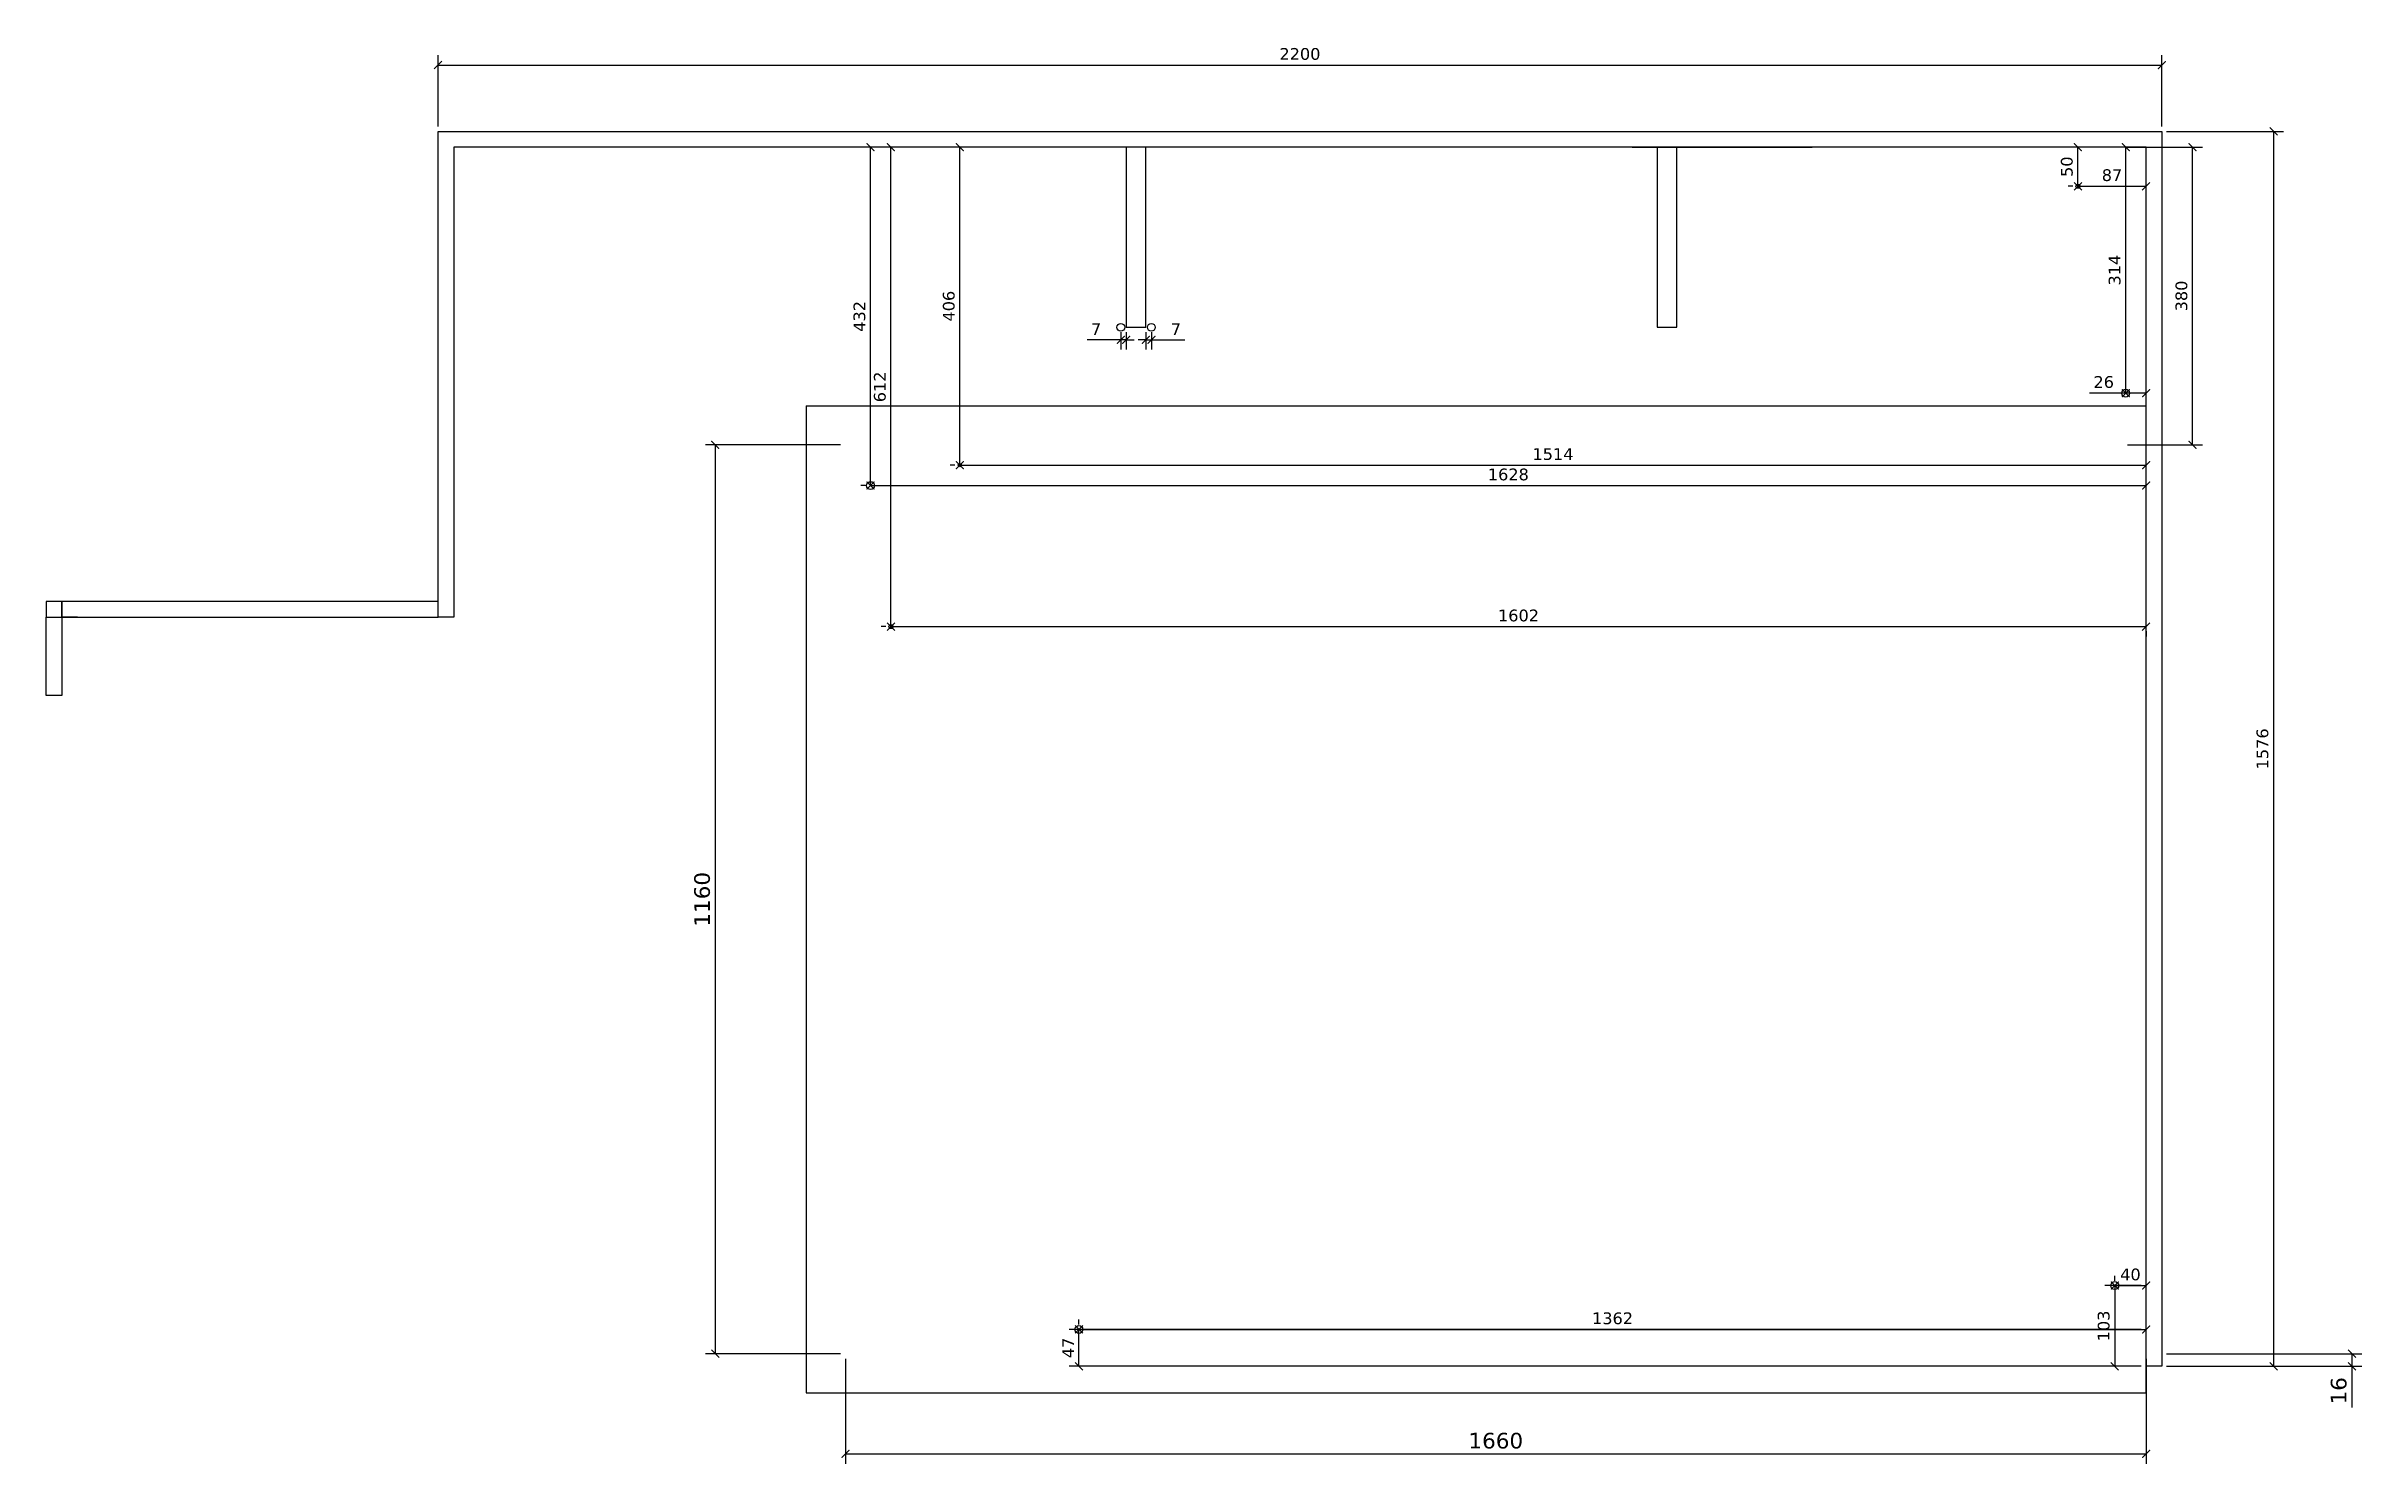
# Model space of a CAD drawing. Header units: centimetres. Extents: x -262314 to 1497847, y -126598 to 219599.
# Drawn here: x 215350 to 244902, y 84529 to 102619 of the extents above; entities that cross this region are included whole.
import ezdxf

# ---------------------------------------------------------------- set-up
doc = ezdxf.new("R2010")
doc.units = ezdxf.units.CM
doc.header["$PDMODE"] = 34
doc.header["$PDSIZE"] = 100
doc.layers.add('canalisations', color=1, linetype='Continuous', true_color=0xff0000)
for name, color, linetype in [('Dimensions', 6, 'Continuous'), ('Misapor', 4, 'Continuous'), ('Mur de soutenement', 1, 'Continuous')]:
    doc.layers.add(name, color=color, linetype=linetype)
doc.styles.add('Seb', font='Verdana.ttf')
doc.dimstyles.new('d', dxfattribs={"dimtxt": 1, "dimasz": 1, "dimexe": 1.25, "dimexo": 0.625, "dimtad": 1, "dimdec": 1, "dimlfac": 0.1, "dimtxsty": 'Seb', "dimblk": 'ARCHTICK', "dimblk1": 'ARCHTICK', "dimblk2": 'ARCHTICK', "dimcen": 2.5, "dimclrd": 256, "dimclre": 256, "dimadec": 0, "dimazin": 0, "dimtfac": 1, "dimtdec": 1, "dimtmove": 0, "dimatfit": 3, "dimldrblk": 'ARCHTICK', "dimfxl": 1, "dimlwd": -1, "dimlwe": -1, "dimarcsym": 0})

# ---------------------------------------------------------------- blocks, each defined once
blk = doc.blocks.new('_ArchTick')
at = {"color": 0, "linetype": 'ByBlock', "const_width": 0.15}
blk.add_lwpolyline([(-0.5, -0.5), (0.5, 0.5)], dxfattribs=at)
blk = doc.blocks.new('*D2214')
at = {"layer": 'Defpoints', "color": 0, "transparency": 16777216}
for p in [(242350, 102379), (220350, 101532), (242350, 101532)]:
    blk.add_point(p, dxfattribs=at)
at = {"layer": 'Dimensions', "transparency": 16777216}
for p, q in [((220350, 101594), (220350, 102504)), ((220350, 102379), (242350, 102379)), ((242350, 101594), (242350, 102504))]:
    blk.add_line(p, q, dxfattribs=at)
at = {"layer": 'Dimensions', "transparency": 16777216, "xscale": 100, "yscale": 100, "zscale": 100, "rotation": 180}
blk.add_blockref('_ArchTick', (220350, 102379), dxfattribs=at)
at = {"layer": 'Dimensions', "transparency": 16777216, "xscale": 100, "yscale": 100, "zscale": 100}
blk.add_blockref('_ArchTick', (242350, 102379), dxfattribs=at)
at = {"layer": 'Dimensions', "color": 0, "transparency": 16777216, "insert": (231350, 102520), "char_height": 150, "attachment_point": 5, "style": 'Seb'}
blk.add_mtext('2200', dxfattribs=at)
blk = doc.blocks.new('*D2215')
at = {"layer": 'Defpoints', "color": 0, "transparency": 16777216}
for p in [(242350, 101532), (242350, 85772), (243778, 85772)]:
    blk.add_point(p, dxfattribs=at)
at = {"layer": 'Dimensions', "transparency": 16777216}
for p, q in [((242412, 101532), (243903, 101532)), ((243778, 101532), (243778, 85772)), ((242412, 85772), (243903, 85772))]:
    blk.add_line(p, q, dxfattribs=at)
at = {"layer": 'Dimensions', "transparency": 16777216, "xscale": 100, "yscale": 100, "zscale": 100}
for p, rotation in [((243778, 101532), 90), ((243778, 85772), 270)]:
    blk.add_blockref('_ArchTick', p, dxfattribs=dict(at, rotation=rotation))
at = {"layer": 'Dimensions', "color": 0, "transparency": 16777216, "insert": (243636, 93652), "char_height": 150, "attachment_point": 5, "rotation": 90, "style": 'Seb'}
blk.add_mtext('1576', dxfattribs=at)
blk = doc.blocks.new('*D2216')
at = {"layer": 'Defpoints', "color": 0, "transparency": 16777216}
for p in [(241850, 101332), (242743, 101332), (241850, 97532)]:
    blk.add_point(p, dxfattribs=at)
at = {"layer": 'Dimensions', "transparency": 16777216}
for p, q in [((241912, 101332), (242868, 101332)), ((242743, 97532), (242743, 101332)), ((241912, 97532), (242868, 97532))]:
    blk.add_line(p, q, dxfattribs=at)
at = {"layer": 'Dimensions', "transparency": 16777216, "xscale": 100, "yscale": 100, "zscale": 100}
for p, rotation in [((242743, 101332), 90), ((242743, 97532), 270)]:
    blk.add_blockref('_ArchTick', p, dxfattribs=dict(at, rotation=rotation))
at = {"layer": 'Dimensions', "color": 0, "transparency": 16777216, "insert": (242602, 99432), "char_height": 150, "attachment_point": 5, "rotation": 90, "style": 'Seb'}
blk.add_mtext('380', dxfattribs=at)
blk = doc.blocks.new('*D2217')
at = {"layer": 'Defpoints', "color": 0, "transparency": 16777216}
for p in [(241890, 98192), (241890, 98192), (242150, 98192)]:
    blk.add_point(p, dxfattribs=at)
at = {"layer": 'Dimensions', "transparency": 16777216}
for p, q in [((241890, 98192), (241429, 98192)), ((241890, 98254), (241890, 98317)), ((242150, 98192), (241890, 98192)), ((242150, 98254), (242150, 98317))]:
    blk.add_line(p, q, dxfattribs=at)
at = {"layer": 'Dimensions', "transparency": 16777216, "xscale": 100, "yscale": 100, "zscale": 100, "rotation": 180}
blk.add_blockref('_ArchTick', (241890, 98192), dxfattribs=at)
at = {"layer": 'Dimensions', "transparency": 16777216, "xscale": 100, "yscale": 100, "zscale": 100}
blk.add_blockref('_ArchTick', (242150, 98192), dxfattribs=at)
at = {"layer": 'Dimensions', "color": 0, "transparency": 16777216, "insert": (241609, 98333), "char_height": 150, "attachment_point": 5, "style": 'Seb'}
blk.add_mtext('26', dxfattribs=at)
blk = doc.blocks.new('*D2218')
at = {"layer": 'Defpoints', "color": 0, "transparency": 16777216}
for p in [(229064, 99032), (229134, 99032), (229064, 98872)]:
    blk.add_point(p, dxfattribs=at)
at = {"layer": 'Dimensions', "transparency": 16777216}
for p, q in [((229064, 98872), (228634, 98872)), ((229064, 98969), (229064, 98747)), ((229134, 98872), (229064, 98872)), ((229134, 98969), (229134, 98747)), ((229134, 98872), (229234, 98872))]:
    blk.add_line(p, q, dxfattribs=at)
at = {"layer": 'Dimensions', "transparency": 16777216, "xscale": 100, "yscale": 100, "zscale": 100}
blk.add_blockref('_ArchTick', (229064, 98872), dxfattribs=at)
at = {"layer": 'Dimensions', "transparency": 16777216, "xscale": 100, "yscale": 100, "zscale": 100, "rotation": 180}
blk.add_blockref('_ArchTick', (229134, 98872), dxfattribs=at)
at = {"layer": 'Dimensions', "color": 0, "transparency": 16777216, "insert": (228749, 99010), "char_height": 150, "attachment_point": 5, "style": 'Seb'}
blk.add_mtext('7', dxfattribs=at)
blk = doc.blocks.new('*D2219')
at = {"layer": 'Defpoints', "color": 0, "transparency": 16777216}
for p in [(229384, 99032), (229454, 99032), (229454, 98872)]:
    blk.add_point(p, dxfattribs=at)
at = {"layer": 'Dimensions', "transparency": 16777216}
for p, q in [((229384, 98872), (229284, 98872)), ((229384, 98969), (229384, 98747)), ((229384, 98872), (229454, 98872)), ((229454, 98969), (229454, 98747)), ((229454, 98872), (229883, 98872))]:
    blk.add_line(p, q, dxfattribs=at)
at = {"layer": 'Dimensions', "transparency": 16777216, "xscale": 100, "yscale": 100, "zscale": 100}
blk.add_blockref('_ArchTick', (229384, 98872), dxfattribs=at)
at = {"layer": 'Dimensions', "transparency": 16777216, "xscale": 100, "yscale": 100, "zscale": 100, "rotation": 180}
blk.add_blockref('_ArchTick', (229454, 98872), dxfattribs=at)
at = {"layer": 'Dimensions', "color": 0, "transparency": 16777216, "insert": (229768, 99010), "char_height": 150, "attachment_point": 5, "style": 'Seb'}
blk.add_mtext('7', dxfattribs=at)
blk = doc.blocks.new('*D2220')
at = {"layer": 'Defpoints', "color": 0, "transparency": 16777216}
for p in [(227010, 97272), (242150, 97272), (242150, 97272)]:
    blk.add_point(p, dxfattribs=at)
at = {"layer": 'Dimensions', "transparency": 16777216}
for p, q in [((227010, 97334), (227010, 97397)), ((227010, 97272), (242150, 97272)), ((242150, 97334), (242150, 97397))]:
    blk.add_line(p, q, dxfattribs=at)
at = {"layer": 'Dimensions', "transparency": 16777216, "xscale": 100, "yscale": 100, "zscale": 100, "rotation": 180}
blk.add_blockref('_ArchTick', (227010, 97272), dxfattribs=at)
at = {"layer": 'Dimensions', "transparency": 16777216, "xscale": 100, "yscale": 100, "zscale": 100}
blk.add_blockref('_ArchTick', (242150, 97272), dxfattribs=at)
at = {"layer": 'Dimensions', "color": 0, "transparency": 16777216, "insert": (234580, 97413), "char_height": 150, "attachment_point": 5, "style": 'Seb'}
blk.add_mtext('1514', dxfattribs=at)
blk = doc.blocks.new('*D2221')
at = {"layer": 'Defpoints', "color": 0, "transparency": 16777216}
for p in [(227010, 101332), (227010, 101332), (227010, 97272)]:
    blk.add_point(p, dxfattribs=at)
at = {"layer": 'Dimensions', "transparency": 16777216}
for p, q in [((226947, 101332), (226885, 101332)), ((227010, 97272), (227010, 101332)), ((226947, 97272), (226885, 97272))]:
    blk.add_line(p, q, dxfattribs=at)
at = {"layer": 'Dimensions', "transparency": 16777216, "xscale": 100, "yscale": 100, "zscale": 100}
for p, rotation in [((227010, 101332), 90), ((227010, 97272), 270)]:
    blk.add_blockref('_ArchTick', p, dxfattribs=dict(at, rotation=rotation))
at = {"layer": 'Dimensions', "color": 0, "transparency": 16777216, "insert": (226869, 99302), "char_height": 150, "attachment_point": 5, "rotation": 90, "style": 'Seb'}
blk.add_mtext('406', dxfattribs=at)
blk = doc.blocks.new('*D2222')
at = {"layer": 'Defpoints', "color": 0, "transparency": 16777216}
for p in [(241280, 101332), (241280, 101332), (241280, 100832)]:
    blk.add_point(p, dxfattribs=at)
at = {"layer": 'Dimensions', "transparency": 16777216}
for p, q in [((241217, 101332), (241155, 101332)), ((241280, 100832), (241280, 101332)), ((241217, 100832), (241155, 100832))]:
    blk.add_line(p, q, dxfattribs=at)
at = {"layer": 'Dimensions', "transparency": 16777216, "xscale": 100, "yscale": 100, "zscale": 100}
for p, rotation in [((241280, 101332), 90), ((241280, 100832), 270)]:
    blk.add_blockref('_ArchTick', p, dxfattribs=dict(at, rotation=rotation))
at = {"layer": 'Dimensions', "color": 0, "transparency": 16777216, "insert": (241139, 101082), "char_height": 150, "attachment_point": 5, "rotation": 90, "style": 'Seb'}
blk.add_mtext('50', dxfattribs=at)
blk = doc.blocks.new('*D2223')
at = {"layer": 'Defpoints', "color": 0, "transparency": 16777216}
for p in [(241280, 100832), (242150, 100832), (242150, 100832)]:
    blk.add_point(p, dxfattribs=at)
at = {"layer": 'Dimensions', "transparency": 16777216}
for p, q in [((241280, 100894), (241280, 100957)), ((241280, 100832), (242150, 100832)), ((242150, 100894), (242150, 100957))]:
    blk.add_line(p, q, dxfattribs=at)
at = {"layer": 'Dimensions', "transparency": 16777216, "xscale": 100, "yscale": 100, "zscale": 100, "rotation": 180}
blk.add_blockref('_ArchTick', (241280, 100832), dxfattribs=at)
at = {"layer": 'Dimensions', "transparency": 16777216, "xscale": 100, "yscale": 100, "zscale": 100}
blk.add_blockref('_ArchTick', (242150, 100832), dxfattribs=at)
at = {"layer": 'Dimensions', "color": 0, "transparency": 16777216, "insert": (241715, 100973), "char_height": 150, "attachment_point": 5, "style": 'Seb'}
blk.add_mtext('87', dxfattribs=at)
blk = doc.blocks.new('*D2224')
at = {"layer": 'Defpoints', "color": 0, "transparency": 16777216}
for p in [(241890, 101332), (241890, 101332), (241890, 98192)]:
    blk.add_point(p, dxfattribs=at)
at = {"layer": 'Dimensions', "transparency": 16777216}
for p, q in [((241827, 101332), (241765, 101332)), ((241890, 98192), (241890, 101332)), ((241827, 98192), (241765, 98192))]:
    blk.add_line(p, q, dxfattribs=at)
at = {"layer": 'Dimensions', "transparency": 16777216, "xscale": 100, "yscale": 100, "zscale": 100}
for p, rotation in [((241890, 101332), 90), ((241890, 98192), 270)]:
    blk.add_blockref('_ArchTick', p, dxfattribs=dict(at, rotation=rotation))
at = {"layer": 'Dimensions', "color": 0, "transparency": 16777216, "insert": (241749, 99762), "char_height": 150, "attachment_point": 5, "rotation": 90, "style": 'Seb'}
blk.add_mtext('314', dxfattribs=at)
blk = doc.blocks.new('*D2225')
at = {"layer": 'Defpoints', "color": 0, "transparency": 16777216}
for p in [(225870, 97012), (242150, 97012), (242150, 97012)]:
    blk.add_point(p, dxfattribs=at)
at = {"layer": 'Dimensions', "transparency": 16777216}
for p, q in [((225870, 97074), (225870, 97137)), ((225870, 97012), (242150, 97012)), ((242150, 97074), (242150, 97137))]:
    blk.add_line(p, q, dxfattribs=at)
at = {"layer": 'Dimensions', "transparency": 16777216, "xscale": 100, "yscale": 100, "zscale": 100, "rotation": 180}
blk.add_blockref('_ArchTick', (225870, 97012), dxfattribs=at)
at = {"layer": 'Dimensions', "transparency": 16777216, "xscale": 100, "yscale": 100, "zscale": 100}
blk.add_blockref('_ArchTick', (242150, 97012), dxfattribs=at)
at = {"layer": 'Dimensions', "color": 0, "transparency": 16777216, "insert": (234010, 97153), "char_height": 150, "attachment_point": 5, "style": 'Seb'}
blk.add_mtext('1628', dxfattribs=at)
blk = doc.blocks.new('*D2226')
at = {"layer": 'Defpoints', "color": 0, "transparency": 16777216}
for p in [(225870, 101332), (225870, 101332), (225870, 97012)]:
    blk.add_point(p, dxfattribs=at)
at = {"layer": 'Dimensions', "transparency": 16777216}
for p, q in [((225807, 101332), (225745, 101332)), ((225870, 97012), (225870, 101332)), ((225807, 97012), (225745, 97012))]:
    blk.add_line(p, q, dxfattribs=at)
at = {"layer": 'Dimensions', "transparency": 16777216, "xscale": 100, "yscale": 100, "zscale": 100}
for p, rotation in [((225870, 101332), 90), ((225870, 97012), 270)]:
    blk.add_blockref('_ArchTick', p, dxfattribs=dict(at, rotation=rotation))
at = {"layer": 'Dimensions', "color": 0, "transparency": 16777216, "insert": (225729, 99172), "char_height": 150, "attachment_point": 5, "rotation": 90, "style": 'Seb'}
blk.add_mtext('432', dxfattribs=at)
blk = doc.blocks.new('*D2227')
at = {"layer": 'Defpoints', "color": 0, "transparency": 16777216}
for p in [(226130, 95212), (242150, 95216), (242150, 95212)]:
    blk.add_point(p, dxfattribs=at)
at = {"layer": 'Dimensions', "transparency": 16777216}
for p, q in [((226130, 95274), (226130, 95337)), ((226130, 95212), (242150, 95212)), ((242150, 95153), (242150, 95087))]:
    blk.add_line(p, q, dxfattribs=at)
at = {"layer": 'Dimensions', "transparency": 16777216, "xscale": 100, "yscale": 100, "zscale": 100, "rotation": 180}
blk.add_blockref('_ArchTick', (226130, 95212), dxfattribs=at)
at = {"layer": 'Dimensions', "transparency": 16777216, "xscale": 100, "yscale": 100, "zscale": 100}
blk.add_blockref('_ArchTick', (242150, 95212), dxfattribs=at)
at = {"layer": 'Dimensions', "color": 0, "transparency": 16777216, "insert": (234140, 95353), "char_height": 150, "attachment_point": 5, "style": 'Seb'}
blk.add_mtext('1602', dxfattribs=at)
blk = doc.blocks.new('*D2228')
at = {"layer": 'Defpoints', "color": 0, "transparency": 16777216}
for p in [(226130, 101332), (226130, 101332), (226130, 95212)]:
    blk.add_point(p, dxfattribs=at)
at = {"layer": 'Dimensions', "transparency": 16777216}
for p, q in [((226067, 101332), (226005, 101332)), ((226130, 95212), (226130, 101332)), ((226067, 95212), (226005, 95212))]:
    blk.add_line(p, q, dxfattribs=at)
at = {"layer": 'Dimensions', "transparency": 16777216, "xscale": 100, "yscale": 100, "zscale": 100}
for p, rotation in [((226130, 101332), 90), ((226130, 95212), 270)]:
    blk.add_blockref('_ArchTick', p, dxfattribs=dict(at, rotation=rotation))
at = {"layer": 'Dimensions', "color": 0, "transparency": 16777216, "insert": (225989, 98272), "char_height": 150, "attachment_point": 5, "rotation": 90, "style": 'Seb'}
blk.add_mtext('612', dxfattribs=at)
blk = doc.blocks.new('*D2229')
at = {"layer": 'Defpoints', "color": 0, "transparency": 16777216}
for p in [(241750, 86802), (242150, 86802), (242150, 86802)]:
    blk.add_point(p, dxfattribs=at)
at = {"layer": 'Dimensions', "transparency": 16777216}
for p, q in [((241750, 86864), (241750, 86927)), ((242150, 86864), (242150, 86927)), ((241750, 86802), (242150, 86802))]:
    blk.add_line(p, q, dxfattribs=at)
at = {"layer": 'Dimensions', "transparency": 16777216, "xscale": 100, "yscale": 100, "zscale": 100, "rotation": 180}
blk.add_blockref('_ArchTick', (241750, 86802), dxfattribs=at)
at = {"layer": 'Dimensions', "transparency": 16777216, "xscale": 100, "yscale": 100, "zscale": 100}
blk.add_blockref('_ArchTick', (242150, 86802), dxfattribs=at)
at = {"layer": 'Dimensions', "color": 0, "transparency": 16777216, "insert": (241950, 86943), "char_height": 150, "attachment_point": 5, "style": 'Seb'}
blk.add_mtext('40', dxfattribs=at)
blk = doc.blocks.new('*D2230')
at = {"layer": 'Defpoints', "color": 0, "transparency": 16777216}
for p in [(242150, 86802), (241750, 85772), (242150, 85772)]:
    blk.add_point(p, dxfattribs=at)
at = {"layer": 'Dimensions', "transparency": 16777216}
for p, q in [((242087, 86802), (241625, 86802)), ((241750, 86802), (241750, 85772)), ((242087, 85772), (241625, 85772))]:
    blk.add_line(p, q, dxfattribs=at)
at = {"layer": 'Dimensions', "transparency": 16777216, "xscale": 100, "yscale": 100, "zscale": 100}
for p, rotation in [((241750, 86802), 90), ((241750, 85772), 270)]:
    blk.add_blockref('_ArchTick', p, dxfattribs=dict(at, rotation=rotation))
at = {"layer": 'Dimensions', "color": 0, "transparency": 16777216, "insert": (241609, 86287), "char_height": 150, "attachment_point": 5, "rotation": 90, "style": 'Seb'}
blk.add_mtext('103', dxfattribs=at)
blk = doc.blocks.new('*D2231')
at = {"layer": 'Defpoints', "color": 0, "transparency": 16777216}
for p in [(228530, 86242), (242150, 86242), (242150, 86242)]:
    blk.add_point(p, dxfattribs=at)
at = {"layer": 'Dimensions', "transparency": 16777216}
for p, q in [((228530, 86304), (228530, 86367)), ((242150, 86304), (242150, 86367)), ((228530, 86242), (242150, 86242))]:
    blk.add_line(p, q, dxfattribs=at)
at = {"layer": 'Dimensions', "transparency": 16777216, "xscale": 100, "yscale": 100, "zscale": 100, "rotation": 180}
blk.add_blockref('_ArchTick', (228530, 86242), dxfattribs=at)
at = {"layer": 'Dimensions', "transparency": 16777216, "xscale": 100, "yscale": 100, "zscale": 100}
blk.add_blockref('_ArchTick', (242150, 86242), dxfattribs=at)
at = {"layer": 'Dimensions', "color": 0, "transparency": 16777216, "insert": (235340, 86383), "char_height": 150, "attachment_point": 5, "style": 'Seb'}
blk.add_mtext('1362', dxfattribs=at)
blk = doc.blocks.new('*D2233')
at = {"layer": 'Defpoints', "color": 0, "transparency": 16777216}
for p in [(228530, 86242), (242150, 86242), (242150, 85772)]:
    blk.add_point(p, dxfattribs=at)
at = {"layer": 'Dimensions', "transparency": 16777216}
for p, q in [((242087, 86242), (228405, 86242)), ((228530, 85772), (228530, 86242)), ((242087, 85772), (228405, 85772))]:
    blk.add_line(p, q, dxfattribs=at)
at = {"layer": 'Dimensions', "transparency": 16777216, "xscale": 100, "yscale": 100, "zscale": 100}
for p, rotation in [((228530, 86242), 90), ((228530, 85772), 270)]:
    blk.add_blockref('_ArchTick', p, dxfattribs=dict(at, rotation=rotation))
at = {"layer": 'Dimensions', "color": 0, "transparency": 16777216, "insert": (228392, 86007), "char_height": 150, "attachment_point": 5, "rotation": 90, "style": 'Seb'}
blk.add_mtext('47', dxfattribs=at)
blk = doc.blocks.new('*D2237')
at = {"layer": 'Defpoints', "color": 0, "transparency": 16777216}
for p in [(225550, 85932), (242150, 85932), (242150, 84654)]:
    blk.add_point(p, dxfattribs=at)
at = {"layer": 'Dimensions', "transparency": 16777216}
for p, q in [((225550, 85869), (225550, 84529)), ((242150, 85869), (242150, 84529)), ((225550, 84654), (242150, 84654))]:
    blk.add_line(p, q, dxfattribs=at)
at = {"layer": 'Dimensions', "transparency": 16777216, "xscale": 100, "yscale": 100, "zscale": 100, "rotation": 180}
blk.add_blockref('_ArchTick', (225550, 84654), dxfattribs=at)
at = {"layer": 'Dimensions', "transparency": 16777216, "xscale": 100, "yscale": 100, "zscale": 100}
blk.add_blockref('_ArchTick', (242150, 84654), dxfattribs=at)
at = {"layer": 'Dimensions', "color": 0, "transparency": 16777216, "insert": (233850, 84821), "char_height": 200, "attachment_point": 5, "style": 'Seb'}
blk.add_mtext('1660', dxfattribs=at)
blk = doc.blocks.new('*D2238')
at = {"layer": 'Defpoints', "color": 0, "transparency": 16777216}
for p in [(242350, 85932), (242350, 85772), (244777, 85772)]:
    blk.add_point(p, dxfattribs=at)
at = {"layer": 'Dimensions', "transparency": 16777216}
for p, q in [((242412, 85932), (244902, 85932)), ((242412, 85772), (244902, 85772)), ((244777, 85932), (244777, 85772)), ((244777, 85772), (244777, 85246))]:
    blk.add_line(p, q, dxfattribs=at)
at = {"layer": 'Dimensions', "transparency": 16777216, "xscale": 100, "yscale": 100, "zscale": 100}
for p, rotation in [((244777, 85932), 90), ((244777, 85772), 270)]:
    blk.add_blockref('_ArchTick', p, dxfattribs=dict(at, rotation=rotation))
at = {"layer": 'Dimensions', "color": 0, "transparency": 16777216, "insert": (244609, 85459), "char_height": 200, "attachment_point": 5, "rotation": 90, "style": 'Seb'}
blk.add_mtext('16', dxfattribs=at)
blk = doc.blocks.new('*D2239')
at = {"layer": 'Defpoints', "color": 0, "transparency": 16777216}
for p in [(225550, 97532), (223888, 85932), (225550, 85932)]:
    blk.add_point(p, dxfattribs=at)
at = {"layer": 'Dimensions', "transparency": 16777216}
for p, q in [((225487, 97532), (223763, 97532)), ((223888, 97532), (223888, 85932)), ((225487, 85932), (223763, 85932))]:
    blk.add_line(p, q, dxfattribs=at)
at = {"layer": 'Dimensions', "transparency": 16777216, "xscale": 100, "yscale": 100, "zscale": 100}
for p, rotation in [((223888, 97532), 90), ((223888, 85932), 270)]:
    blk.add_blockref('_ArchTick', p, dxfattribs=dict(at, rotation=rotation))
at = {"layer": 'Dimensions', "color": 0, "transparency": 16777216, "insert": (223721, 91732), "char_height": 200, "attachment_point": 5, "rotation": 90, "style": 'Seb'}
blk.add_mtext('1160', dxfattribs=at)

msp = doc.modelspace()

# ---------------------------------------------------------------- linework, layer by layer
at = {"layer": 'canalisations'}
for centre, radius in [((241279.82, 100831.92), 25), ((229063.6, 99031.92), 50), ((229453.6, 99031.92), 50), ((241889.82, 98191.92), 50), ((227009.82, 97271.92), 20), ((225869.82, 97011.92), 50), ((226129.82, 95211.74), 25), ((241749.82, 86801.92), 50), ((228529.58, 86241.92), 50)]:
    msp.add_circle(centre, radius, dxfattribs=at)
at = {"layer": 'Misapor'}
for p, q in [((225049.82, 98031.92), (242149.82, 98031.92)), ((225049.82, 98031.92), (225049.82, 85431.92)), ((242149.82, 85431.92), (242149.82, 85771.92)), ((225049.82, 85431.92), (242149.82, 85431.92))]:
    msp.add_line(p, q, dxfattribs=at)
at = {"layer": 'Mur de soutenement'}
for p, q in [((220349.82, 95531.92), (215549.82, 95531.92)), ((215549.82, 95531.92), (215549.82, 95331.92)), ((220349.82, 95331.92), (220349.82, 95531.92)), ((220349.82, 95331.92), (220349.82, 95531.92)), ((215549.82, 95331.92), (220349.82, 95331.92)), ((215749.82, 95331.92), (215549.82, 95331.92))]:
    msp.add_line(p, q, dxfattribs=at)
for points in [[(220349.82, 101331.92), (220349.82, 101531.92), (242349.82, 101531.92), (242349.82, 101331.92)], [(220549.82, 101331.92), (220549.82, 95331.92), (220349.82, 95331.92), (220349.82, 101531.92), (220549.82, 101531.92)], [(242149.82, 101531.92), (242349.82, 101531.92), (242349.82, 85771.92), (242149.82, 85771.92), (242149.82, 101331.92)], [(242149.82, 101331.92), (220549.82, 101331.92)], [(229133.6, 101331.92), (229133.6, 99031.92), (229383.6, 99031.92), (229383.6, 101331.92), (229133.6, 101331.92)], [(235589.41, 101331.92), (237889.41, 101331.92)], [(235909.41, 101331.92), (235909.41, 99031.92), (236159.41, 99031.92), (236159.41, 101331.92), (235909.41, 101331.92)]]:
    msp.add_lwpolyline(points, dxfattribs=at)
for points in [[(215349.82, 95331.92), (215549.82, 95331.92), (215549.82, 95531.92), (215349.82, 95531.92)], [(215349.82, 95331.92), (215549.82, 95331.92), (215549.82, 94331.92), (215349.82, 94331.92)]]:
    msp.add_lwpolyline(points, close=True, dxfattribs=at)

# ---------------------------------------------------------------- dimensions: what is measured, and where the dimension line sits
at = {"layer": 'Dimensions'}
for base, p1, p2, override, picture, middle in [((242349.82, 102379), (220349.82, 101531.92), (242349.82, 101531.92), {"dimtxt": 1.5}, '*D2214', (231349.82, 102520.08)), ((242149.82, 100831.92), (241279.82, 100831.92), (242149.82, 100831.92), {"dimtxt": 1.5}, '*D2223', (241714.82, 100973)), ((229063.6, 98872.21), (229133.6, 99031.92), (229063.6, 99031.92), {"dimtxt": 1.5}, '*D2218', (228748.72, 99009.71)), ((229453.6, 98872.21), (229383.6, 99031.92), (229453.6, 99031.92), {"dimtxt": 1.5}, '*D2219', (229768.48, 99009.71)), ((241889.82, 98191.92), (242149.82, 98191.92), (241889.82, 98191.92), {"dimtxt": 1.5}, '*D2217', (241609.45, 98333)), ((242149.82, 97011.92), (225869.82, 97011.92), (242149.82, 97011.92), {"dimtxt": 1.5}, '*D2225', (234009.82, 97153)), ((242149.82, 97271.92), (227009.82, 97271.92), (242149.82, 97271.92), {"dimtxt": 1.5}, '*D2220', (234579.82, 97413)), ((242149.82, 95211.74), (226129.82, 95211.74), (242149.82, 95215.74), {"dimtxt": 1.5}, '*D2227', (234139.82, 95352.82)), ((242149.82, 86801.92), (241749.82, 86801.92), (242149.82, 86801.92), {"dimtxt": 1.5}, '*D2229', (241949.82, 86943)), ((242149.82, 86241.92), (228529.58, 86241.92), (242149.82, 86241.92), {"dimtxt": 1.5}, '*D2231', (235339.7, 86383)), ((242149.82, 84653.72), (225549.82, 85931.92), (242149.82, 85931.92), {"dimtxt": 2}, '*D2237', (233849.82, 84820.99))]:
    dim = msp.add_linear_dim(base=base, p1=p1, p2=p2, dimstyle='d', override=override, dxfattribs=at)
    dim.commit()
    dim.dimension.update_dxf_attribs({"geometry": picture, "text_midpoint": middle})
for base, p1, p2, override, picture, middle in [((225869.82, 101331.92), (225869.82, 97011.92), (225869.82, 101331.92), {"dimtxt": 1.5}, '*D2226', (225728.74, 99171.92)), ((226129.82, 101331.92), (226129.82, 95211.74), (226129.82, 101331.92), {"dimtxt": 1.5}, '*D2228', (225988.74, 98271.83)), ((227009.82, 101331.92), (227009.82, 97271.92), (227009.82, 101331.92), {"dimtxt": 1.5}, '*D2221', (226868.74, 99301.92)), ((241279.82, 101331.92), (241279.82, 100831.92), (241279.82, 101331.92), {"dimtxt": 1.5}, '*D2222', (241138.74, 101081.92)), ((241889.82, 101331.92), (241889.82, 98191.92), (241889.82, 101331.92), {"dimtxt": 1.5}, '*D2224', (241748.74, 99761.92)), ((242742.63, 101331.92), (241849.82, 97531.92), (241849.82, 101331.92), {"dimtxt": 1.5}, '*D2216', (242601.56, 99431.92)), ((243777.54, 85771.92), (242349.82, 101531.92), (242349.82, 85771.92), {"dimtxt": 1.5}, '*D2215', (243636.47, 93651.92)), ((223887.79, 85931.92), (225549.82, 97531.92), (225549.82, 85931.92), {"dimtxt": 2}, '*D2239', (223720.52, 91731.92)), ((241749.82, 85771.92), (242149.82, 86801.92), (242149.82, 85771.92), {"dimtxt": 1.5}, '*D2230', (241608.74, 86286.92)), ((228529.58, 86241.92), (242149.82, 85771.92), (242149.82, 86241.92), {"dimtxt": 1.5}, '*D2233', (228392.08, 86006.92)), ((244776.7, 85771.92), (242349.82, 85931.92), (242349.82, 85771.92), {"dimtxt": 2}, '*D2238', (244609.43, 85458.99))]:
    dim = msp.add_linear_dim(base=base, p1=p1, p2=p2, angle=90, dimstyle='d', override=override, dxfattribs=at)
    dim.commit()
    dim.dimension.update_dxf_attribs({"geometry": picture, "text_midpoint": middle})

doc.saveas('drawing.dxf')
